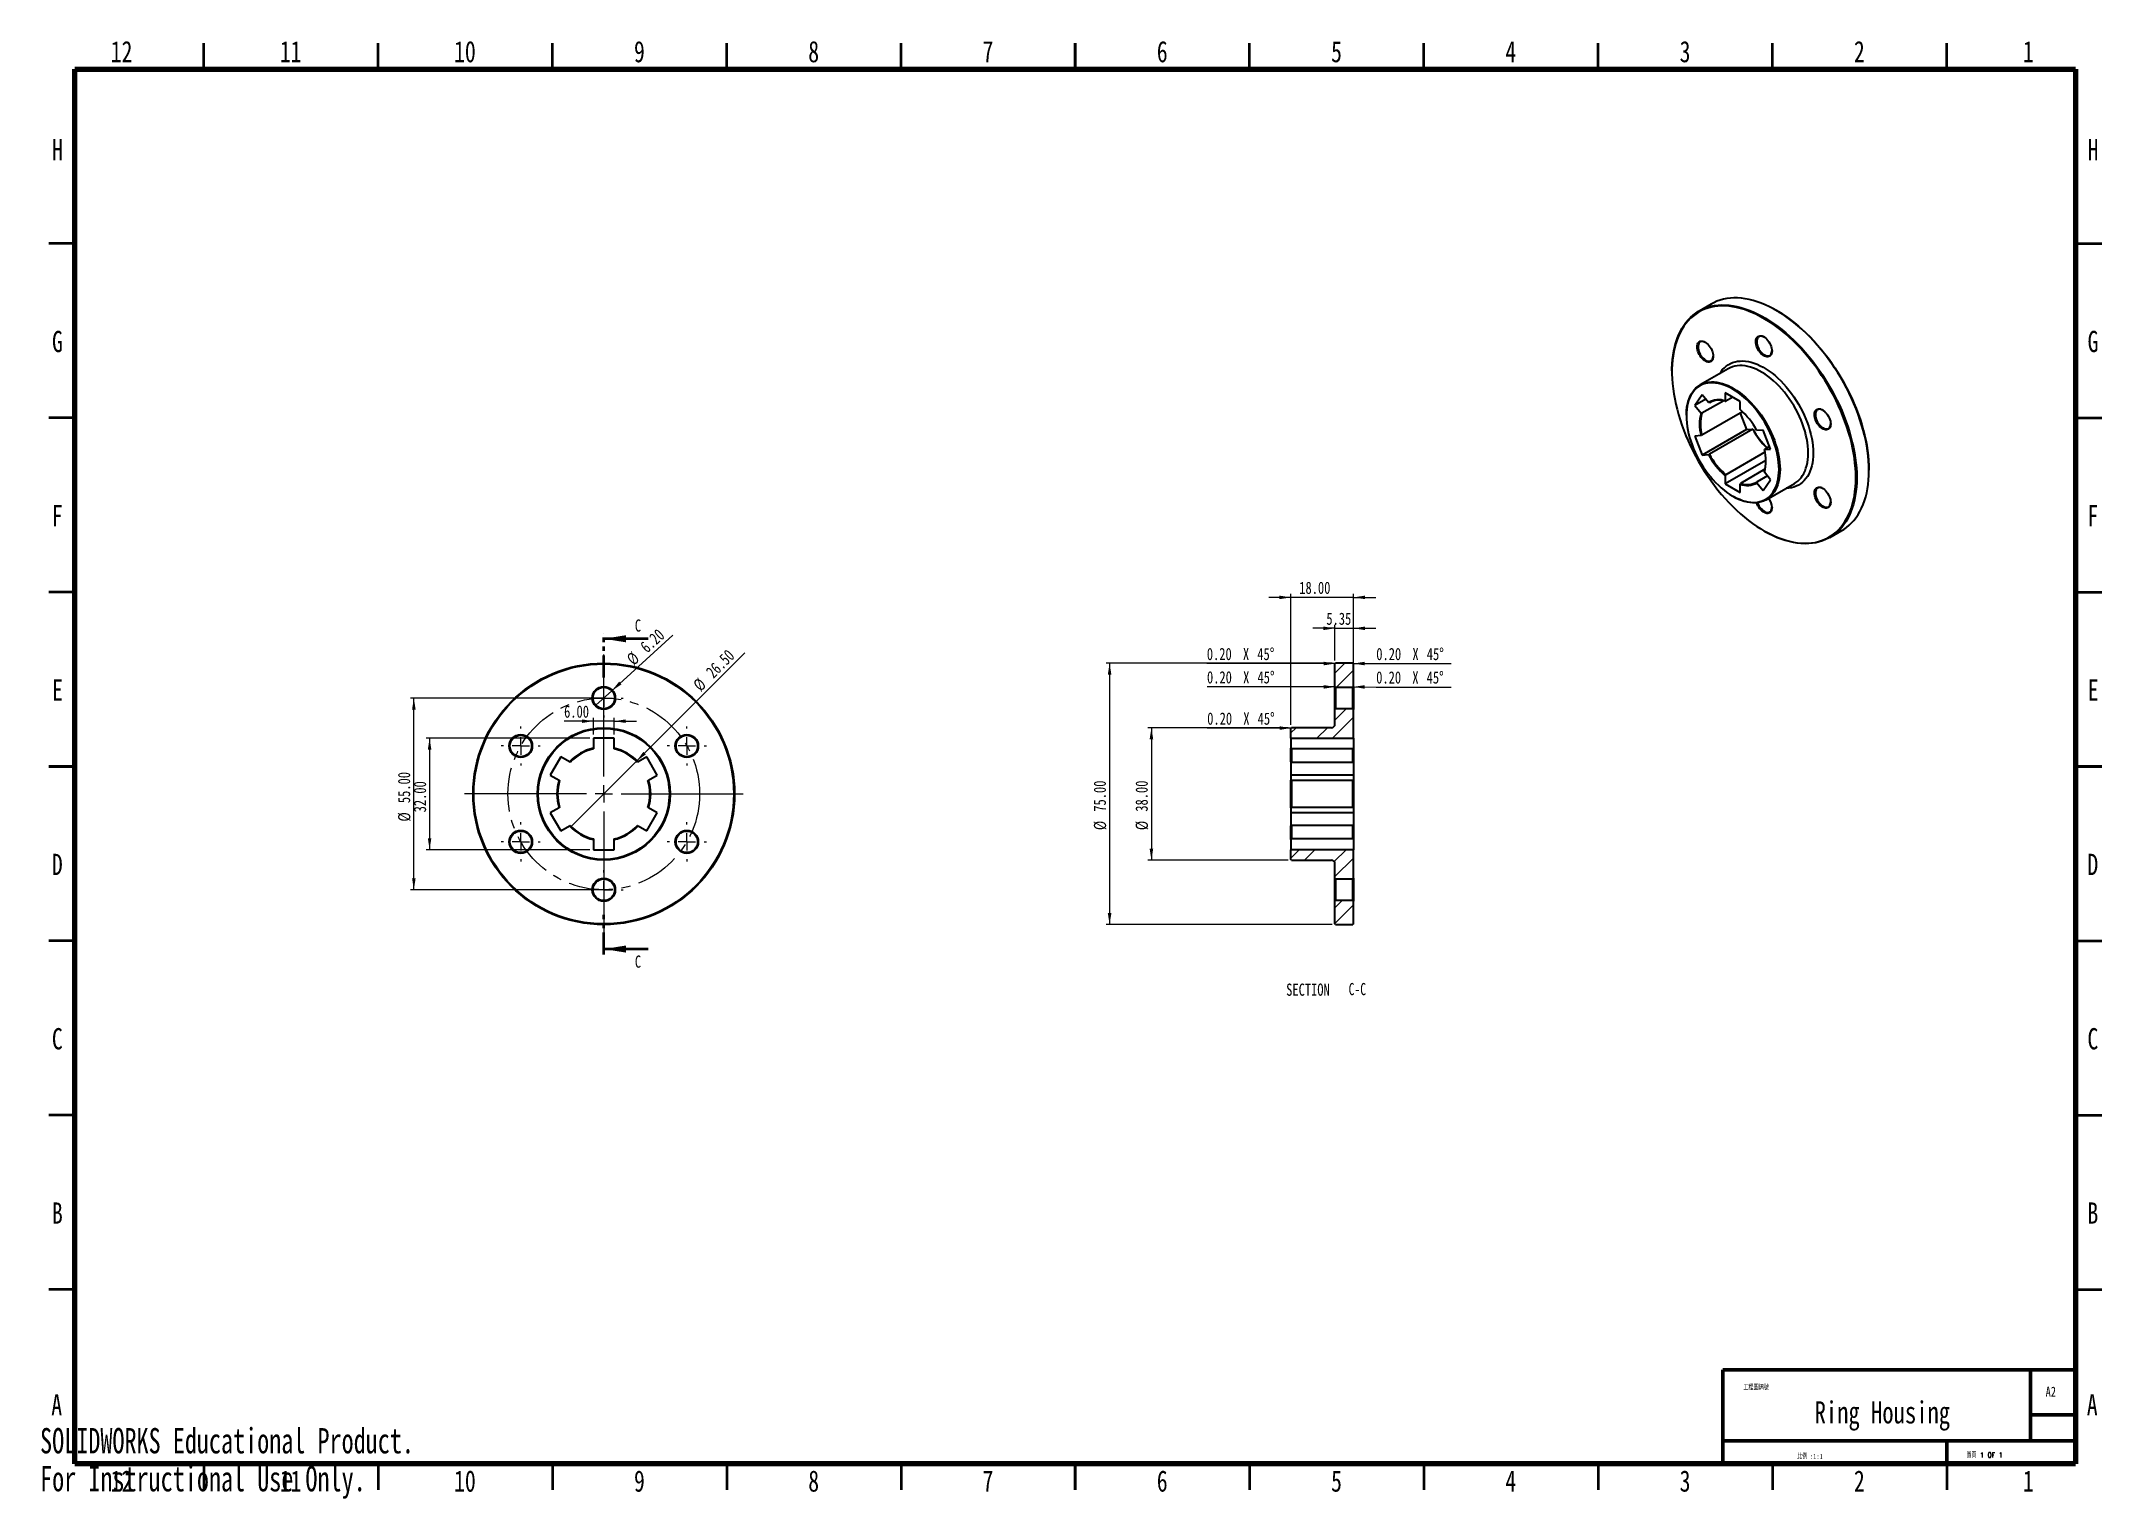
# Model space of a CAD drawing. Header units: millimetres. Extents: x 0 to 591, y 0 to 418.
import ezdxf

# ---------------------------------------------------------------- set-up
doc = ezdxf.new("R2010")
doc.units = ezdxf.units.MM
doc.linetypes.add('CENTERX2', pattern=[20.32, 12.7, -2.54, 2.54, -2.54])
doc.linetypes.add('PHANTOM', pattern=[12.7, 6.35, -1.27, 1.27, -1.27, 1.27, -1.27])
doc.styles.add('SLDTEXTSTYLE0', font='TXT', dxfattribs={"width": 0.75})
doc.styles.add('SLDTEXTSTYLE1', font='TXT', dxfattribs={"width": 0.7, "bigfont": 'bigfont'})
doc.styles.add('SLDTEXTSTYLE2', font='TXT', dxfattribs={"width": 0.666667, "bigfont": 'bigfont'})
doc.styles.add('SLDTEXTSTYLE3', font='TXT', dxfattribs={"width": 0.7})
doc.dimstyles.new('SLDDIMSTYLE0', dxfattribs={"dimtxt": 3.5, "dimasz": 3.302, "dimexe": 0, "dimexo": 0.0625, "dimgap": 0.875, "dimtad": 1, "dimrnd": 1e-09, "dimzin": 4, "dimdsep": 46, "dimtxsty": 'SLDTEXTSTYLE0', "dimsah": 1, "dimcen": 0.09, "dimadec": 0, "dimazin": 1, "dimtfac": 1, "dimtofl": 0, "dimtmove": 0, "dimatfit": 3, "dimfxl": 1, "dimfrac": 2, "dimtolj": 1, "dimtzin": 12, "dimarcsym": 0})
doc.dimstyles.new('SLDDIMSTYLE1', dxfattribs={"dimtxt": 3.5, "dimasz": 3.302, "dimexe": 0, "dimexo": 0.0625, "dimgap": 0.875, "dimtad": 1, "dimrnd": 1e-09, "dimzin": 4, "dimdsep": 46, "dimtxsty": 'SLDTEXTSTYLE0', "dimsah": 1, "dimcen": 0.09, "dimadec": 0, "dimazin": 1, "dimtfac": 1, "dimtmove": 0, "dimatfit": 0, "dimfxl": 1, "dimfrac": 2, "dimtolj": 1, "dimtzin": 12, "dimarcsym": 0})
doc.dimstyles.new('SLDDIMSTYLE2', dxfattribs={"dimtxt": 3.5, "dimasz": 3.302, "dimexe": 0, "dimexo": 0.0625, "dimgap": 0.875, "dimtad": 1, "dimrnd": 1e-09, "dimzin": 4, "dimdsep": 46, "dimtxsty": 'SLDTEXTSTYLE0', "dimblk1": 'NONE', "dimsah": 1, "dimcen": 0, "dimadec": 0, "dimazin": 1, "dimtfac": 1, "dimtmove": 0, "dimatfit": 3, "dimldrblk": 'NONE', "dimfxl": 1, "dimfrac": 2, "dimtolj": 1, "dimtzin": 12, "dimarcsym": 0})
doc.dimstyles.new('SLDDIMSTYLE3', dxfattribs={"dimtxt": 3.5, "dimasz": 3.302, "dimexe": 0, "dimexo": 0.0625, "dimgap": 0.875, "dimtad": 1, "dimrnd": 1e-09, "dimzin": 12, "dimdsep": 46, "dimtxsty": 'SLDTEXTSTYLE0', "dimsah": 1, "dimcen": 0.09, "dimadec": 0, "dimazin": 3, "dimtfac": 1, "dimtmove": 0, "dimatfit": 0, "dimfxl": 1, "dimfrac": 2, "dimtolj": 1, "dimtzin": 12, "dimarcsym": 0})

msp = doc.modelspace()

# ---------------------------------------------------------------- texts
at = {"color": 7, "linetype": 'Continuous', "lineweight": 0}
for s, insert, char_height, attachment_point, style in [('12', (23.377, 418.114), 6.096, 2, 'SLDTEXTSTYLE0'), ('11', (71.877, 418.114), 6.096, 2, 'SLDTEXTSTYLE0'), ('10', (121.877, 418.114), 6.096, 2, 'SLDTEXTSTYLE0'), ('9', (171.939, 418.114), 6.096, 2, 'SLDTEXTSTYLE0'), ('8', (221.939, 418.114), 6.096, 2, 'SLDTEXTSTYLE0'), ('7', (271.939, 418.114), 6.096, 2, 'SLDTEXTSTYLE0'), ('6', (321.939, 418.114), 6.096, 2, 'SLDTEXTSTYLE0'), ('5', (371.939, 418.114), 6.096, 2, 'SLDTEXTSTYLE0'), ('4', (421.939, 418.114), 6.096, 2, 'SLDTEXTSTYLE0'), ('3', (471.939, 418.114), 6.096, 2, 'SLDTEXTSTYLE0'), ('2', (521.939, 418.114), 6.096, 2, 'SLDTEXTSTYLE0'), ('1', (570.439, 418.114), 6.096, 2, 'SLDTEXTSTYLE0'), ('H', (4.985, 389.976), 6.096, 2, 'SLDTEXTSTYLE0'), ('H', (588.985, 389.976), 6.096, 2, 'SLDTEXTSTYLE0'), ('G', (4.981, 334.976), 6.096, 2, 'SLDTEXTSTYLE0'), ('G', (588.981, 334.976), 6.096, 2, 'SLDTEXTSTYLE0'), ('F', (4.937, 284.976), 6.096, 2, 'SLDTEXTSTYLE0'), ('F', (588.937, 284.976), 6.096, 2, 'SLDTEXTSTYLE0'), ('E', (5.011, 234.976), 6.096, 2, 'SLDTEXTSTYLE0'), ('E', (589.011, 234.976), 6.096, 2, 'SLDTEXTSTYLE0'), ('D', (4.93, 184.976), 6.096, 2, 'SLDTEXTSTYLE0'), ('D', (588.93, 184.976), 6.096, 2, 'SLDTEXTSTYLE0'), ('C', (4.937, 134.976), 6.096, 2, 'SLDTEXTSTYLE0'), ('C', (588.937, 134.976), 6.096, 2, 'SLDTEXTSTYLE0'), ('B', (4.953, 84.976), 6.096, 2, 'SLDTEXTSTYLE0'), ('B', (588.953, 84.976), 6.096, 2, 'SLDTEXTSTYLE0'), ('A', (4.757, 29.976), 6.096, 2, 'SLDTEXTSTYLE0'), ('工程圖編號', (488.656, 32.658), 1.5, 1, 'SLDTEXTSTYLE1'), ('A2', (575.387, 32.151), 2.9104, 1, 'SLDTEXTSTYLE0'), ('A', (588.757, 29.976), 6.096, 2, 'SLDTEXTSTYLE0'), ('Ring Housing', (528.544, 27.933), 6.35, 2, 'SLDTEXTSTYLE0'), ('圖頁 1 OF 1', (552.733, 13.282), 1.5, 1, 'SLDTEXTSTYLE2'), ('12', (23.377, 8.114), 6.096, 2, 'SLDTEXTSTYLE0'), ('11', (71.877, 8.114), 6.096, 2, 'SLDTEXTSTYLE0'), ('10', (121.877, 8.114), 6.096, 2, 'SLDTEXTSTYLE0'), ('9', (171.939, 8.114), 6.096, 2, 'SLDTEXTSTYLE0'), ('8', (221.939, 8.114), 6.096, 2, 'SLDTEXTSTYLE0'), ('7', (271.939, 8.114), 6.096, 2, 'SLDTEXTSTYLE0'), ('6', (321.939, 8.114), 6.096, 2, 'SLDTEXTSTYLE0'), ('5', (371.939, 8.114), 6.096, 2, 'SLDTEXTSTYLE0'), ('4', (421.939, 8.114), 6.096, 2, 'SLDTEXTSTYLE0'), ('3', (471.939, 8.114), 6.096, 2, 'SLDTEXTSTYLE0'), ('2', (521.939, 8.114), 6.096, 2, 'SLDTEXTSTYLE0'), ('1', (570.439, 8.114), 6.096, 2, 'SLDTEXTSTYLE0')]:
    msp.add_mtext(s, dxfattribs=dict(at, insert=insert, char_height=char_height, attachment_point=attachment_point, style=style))
at = {"color": 7, "linetype": 'Continuous', "attachment_point": 1}
for s, insert, char_height, style in [('C', (170.637, 252.209), 3.5, 'SLDTEXTSTYLE0'), ('C', (170.637, 155.803), 3.5, 'SLDTEXTSTYLE0'), ('SOLIDWORKS Educational Product.', (0, 20.265), 7.266, 'SLDTEXTSTYLE3'), ('For Instructional Use Only.', (0, 9.366), 7.266, 'SLDTEXTSTYLE3')]:
    msp.add_mtext(s, dxfattribs=dict(at, insert=insert, char_height=char_height, style=style))

# ---------------------------------------------------------------- blocks, each defined once
blk = doc.blocks.new('SW_NOTE_0')
at = {"color": 0, "linetype": 'Continuous', "lineweight": 0, "char_height": 1.5, "attachment_point": 1}
for s, insert, style in [('比例', (0, 1.93), 'SLDTEXTSTYLE1'), (':1:1', (3.7, 1.89), 'SLDTEXTSTYLE0')]:
    blk.add_mtext(s, dxfattribs=dict(at, insert=insert, style=style))
blk = doc.blocks.new('_D')
at = {"color": 7, "linetype": 'Continuous', "lineweight": 0, "transparency": 16777216}
for p, q in [((160.73, 229.65), (106.23, 229.65)), ((107.23, 174.65), (107.23, 229.65)), ((160.73, 174.65), (106.23, 174.65))]:
    blk.add_line(p, q, dxfattribs=at)
at = {"color": 7, "linetype": 'Continuous', "lineweight": 18, "transparency": 16777216}
for points in [[(107.23, 229.65), (106.72, 226.35), (107.74, 226.35)], [(107.23, 174.65), (107.74, 177.95), (106.72, 177.95)]]:
    blk.add_solid(points, dxfattribs=at)
at = {"color": 7, "linetype": 'Continuous', "lineweight": 18, "transparency": 16777216, "char_height": 3.5, "attachment_point": 1, "rotation": 90, "style": 'SLDTEXTSTYLE0'}
for s, insert in [('55.00', (102.66, 199.51)), ('%%c', (102.72, 194.23))]:
    blk.add_mtext(s, dxfattribs=dict(at, insert=insert))
blk = doc.blocks.new('_D_1')
at = {"color": 7, "linetype": 'Continuous', "lineweight": 0, "transparency": 16777216}
for p, q in [((157.73, 218.15), (110.75, 218.15)), ((111.75, 218.15), (111.75, 186.15)), ((157.73, 186.15), (110.75, 186.15))]:
    blk.add_line(p, q, dxfattribs=at)
at = {"color": 7, "linetype": 'Continuous', "lineweight": 18, "transparency": 16777216}
for points in [[(111.75, 218.15), (111.24, 214.85), (112.25, 214.85)], [(111.75, 186.15), (112.25, 189.45), (111.24, 189.45)]]:
    blk.add_solid(points, dxfattribs=at)
at = {"color": 7, "linetype": 'Continuous', "lineweight": 18, "transparency": 16777216, "insert": (107.23, 196.87), "char_height": 3.5, "attachment_point": 1, "rotation": 90, "style": 'SLDTEXTSTYLE0'}
blk.add_mtext('32.00', dxfattribs=at)
blk = doc.blocks.new('_D_2')
at = {"color": 7, "linetype": 'Continuous', "lineweight": 0, "transparency": 16777216}
for p, q in [((158.73, 223.01), (150.33, 223.01)), ((158.73, 219.15), (158.73, 224.01)), ((164.73, 223.01), (158.73, 223.01)), ((164.73, 219.15), (164.73, 224.01)), ((164.73, 223.01), (171.08, 223.01))]:
    blk.add_line(p, q, dxfattribs=at)
at = {"color": 7, "linetype": 'Continuous', "lineweight": 18, "transparency": 16777216}
for points in [[(158.73, 223.01), (155.43, 223.52), (155.43, 222.5)], [(164.73, 223.01), (168.03, 222.5), (168.03, 223.52)]]:
    blk.add_solid(points, dxfattribs=at)
at = {"color": 7, "linetype": 'Continuous', "lineweight": 18, "transparency": 16777216, "insert": (150.33, 227.52), "char_height": 3.5, "attachment_point": 1, "style": 'SLDTEXTSTYLE0'}
blk.add_mtext('6.00', dxfattribs=at)
blk = doc.blocks.new('_D_3')
at = {"color": 7, "linetype": 'Continuous', "lineweight": 0, "transparency": 16777216}
for q in [(202.17, 242.6), (152.36, 192.78)]:
    blk.add_line((171.1, 211.52), q, dxfattribs=at)
at = {"color": 7, "linetype": 'Continuous', "lineweight": 18, "transparency": 16777216}
blk.add_solid([(171.1, 211.52), (173.79, 213.5), (173.07, 214.22)], dxfattribs=at)
at = {"color": 7, "linetype": 'Continuous', "lineweight": 18, "transparency": 16777216, "char_height": 3.5, "attachment_point": 1, "rotation": 45, "style": 'SLDTEXTSTYLE0'}
for s, insert in [('26.50', (190.72, 237.59)), ('%%c', (187.03, 233.82))]:
    blk.add_mtext(s, dxfattribs=dict(at, insert=insert))
blk = doc.blocks.new('_None')
blk = doc.blocks.new('_D_4')
at = {"color": 7, "linetype": 'Continuous', "lineweight": 0, "transparency": 16777216}
for q in [(181.55, 247.73), (159.44, 227.56)]:
    blk.add_line((164.02, 231.74), q, dxfattribs=at)
at = {"color": 7, "linetype": 'Continuous', "lineweight": 18, "transparency": 16777216}
blk.add_solid([(164.02, 231.74), (166.8, 233.59), (166.12, 234.34)], dxfattribs=at)
at = {"color": 7, "linetype": 'Continuous', "lineweight": 18, "transparency": 16777216, "char_height": 3.5, "attachment_point": 1, "rotation": 42.35658, "style": 'SLDTEXTSTYLE0'}
for s, insert in [('6.20', (171.81, 244.98)), ('%%c', (167.94, 241.39))]:
    blk.add_mtext(s, dxfattribs=dict(at, insert=insert))
blk = doc.blocks.new('SW_CENTERMARKSYMBOL_0')
at = {"color": 0, "linetype": 'Continuous', "lineweight": 18}
for p, q in [((0, 5), (0, 40)), ((-5, 0), (-40, 0)), ((0, 0), (-2.5, 0)), ((0, 0), (0, 2.5)), ((0, 0), (0, -2.5)), ((0, 0), (2.5, 0)), ((5, 0), (40, 0)), ((0, -5), (0, -40))]:
    blk.add_line(p, q, dxfattribs=at)
blk = doc.blocks.new('SW_CENTERMARKSYMBOL_1')
at = {"color": 0, "linetype": 'Continuous', "lineweight": 18}
for p, q in [((-5, 0), (-5.6, 0)), ((0, 0), (-2.5, 0)), ((0, 5), (0, 5.6)), ((0, 0), (0, 2.5)), ((0, 0), (0, -2.5)), ((0, 0), (2.5, 0)), ((5, 0), (5.6, 0)), ((0, -5), (0, -5.6))]:
    blk.add_line(p, q, dxfattribs=at)
blk = doc.blocks.new('SW_CENTERMARKSYMBOL_2')
at = {"color": 0, "linetype": 'Continuous', "lineweight": 18}
for p, q in [((-5, 0), (-5.6, 0)), ((0, 0), (-2.5, 0)), ((0, 5), (0, 5.6)), ((0, 0), (0, 2.5)), ((0, 0), (0, -2.5)), ((0, 0), (2.5, 0)), ((5, 0), (5.6, 0)), ((0, -5), (0, -5.6))]:
    blk.add_line(p, q, dxfattribs=at)
blk = doc.blocks.new('SW_CENTERMARKSYMBOL_3')
at = {"color": 0, "linetype": 'Continuous', "lineweight": 18}
for p, q in [((-5, 0), (-5.6, 0)), ((0, 0), (-2.5, 0)), ((0, 5), (0, 5.6)), ((0, 0), (0, 2.5)), ((0, 0), (0, -2.5)), ((0, 0), (2.5, 0)), ((5, 0), (5.6, 0)), ((0, -5), (0, -5.6))]:
    blk.add_line(p, q, dxfattribs=at)
blk = doc.blocks.new('SW_CENTERMARKSYMBOL_4')
at = {"color": 0, "linetype": 'Continuous', "lineweight": 18}
for p, q in [((-5, 0), (-5.6, 0)), ((0, 0), (-2.5, 0)), ((0, 5), (0, 5.6)), ((0, 0), (0, 2.5)), ((0, 0), (0, -2.5)), ((0, 0), (2.5, 0)), ((5, 0), (5.6, 0)), ((0, -5), (0, -5.6))]:
    blk.add_line(p, q, dxfattribs=at)
blk = doc.blocks.new('SW_CENTERMARKSYMBOL_5')
at = {"color": 0, "linetype": 'Continuous', "lineweight": 18}
for p, q in [((-5, 0), (-5.6, 0)), ((0, 0), (-2.5, 0)), ((0, 5), (0, 5.6)), ((0, 0), (0, 2.5)), ((0, 0), (0, -2.5)), ((0, 0), (2.5, 0)), ((5, 0), (5.6, 0)), ((0, -5), (0, -5.6))]:
    blk.add_line(p, q, dxfattribs=at)
blk = doc.blocks.new('SW_CENTERMARKSYMBOL_6')
at = {"color": 0, "linetype": 'Continuous', "lineweight": 18}
for p, q in [((-5, 0), (-5.6, 0)), ((0, 0), (-2.5, 0)), ((0, 5), (0, 5.6)), ((0, 0), (0, 2.5)), ((0, 0), (0, -2.5)), ((0, 0), (2.5, 0)), ((5, 0), (5.6, 0)), ((0, -5), (0, -5.6))]:
    blk.add_line(p, q, dxfattribs=at)
blk = doc.blocks.new('_D_5')
at = {"color": 7, "linetype": 'Continuous', "lineweight": 0, "transparency": 16777216}
for p, q in [((358.84, 258.52), (352.49, 258.52)), ((358.84, 221.95), (358.84, 259.52)), ((376.84, 258.52), (358.84, 258.52)), ((376.84, 227.35), (376.84, 259.52)), ((376.84, 258.52), (383.19, 258.52))]:
    blk.add_line(p, q, dxfattribs=at)
at = {"color": 7, "linetype": 'Continuous', "lineweight": 18, "transparency": 16777216}
for points in [[(358.84, 258.52), (355.54, 259.03), (355.54, 258.01)], [(376.84, 258.52), (380.14, 258.01), (380.14, 259.03)]]:
    blk.add_solid(points, dxfattribs=at)
at = {"color": 7, "linetype": 'Continuous', "lineweight": 18, "transparency": 16777216, "insert": (361.26, 263.03), "char_height": 3.5, "attachment_point": 1, "style": 'SLDTEXTSTYLE0'}
blk.add_mtext('18.00', dxfattribs=at)
blk = doc.blocks.new('_D_6')
at = {"color": 7, "linetype": 'Continuous', "lineweight": 0, "transparency": 16777216}
for p, q in [((371.49, 249.65), (365.14, 249.65)), ((371.49, 240.45), (371.49, 250.65)), ((371.49, 249.65), (376.84, 249.65)), ((376.84, 227.35), (376.84, 250.65)), ((376.84, 249.65), (383.19, 249.65))]:
    blk.add_line(p, q, dxfattribs=at)
at = {"color": 7, "linetype": 'Continuous', "lineweight": 18, "transparency": 16777216}
for points in [[(371.49, 249.65), (368.19, 250.16), (368.19, 249.14)], [(376.84, 249.65), (380.14, 249.14), (380.14, 250.16)]]:
    blk.add_solid(points, dxfattribs=at)
at = {"color": 7, "linetype": 'Continuous', "lineweight": 18, "transparency": 16777216, "insert": (369.03, 254.16), "char_height": 3.5, "attachment_point": 1, "style": 'SLDTEXTSTYLE0'}
blk.add_mtext('5.35', dxfattribs=at)
blk = doc.blocks.new('SW_CHAMFER_DIMENSION_0')
at = {"color": 0, "linetype": 'Continuous', "lineweight": 0}
for p, q in [((-6.62, 0.03), (0, 0)), ((0, 0), (21.52, 0))]:
    blk.add_line(p, q, dxfattribs=at)
at = {"color": 0, "linetype": 'Continuous', "lineweight": 18}
blk.add_solid([(-6.62, 0.03), (-3.32, -0.49), (-3.31, 0.53)], dxfattribs=at)
at = {"color": 0, "linetype": 'Continuous', "lineweight": 18, "char_height": 3.5, "attachment_point": 1, "style": 'SLDTEXTSTYLE0'}
for s, insert in [('0.20', (0, 4.51)), ('X', (10.36, 4.51)), ('45°', (14.48, 4.51))]:
    blk.add_mtext(s, dxfattribs=dict(at, insert=insert))
blk = doc.blocks.new('SW_CHAMFER_DIMENSION_1')
at = {"color": 0, "linetype": 'Continuous', "lineweight": 0}
for p, q in [((15.17, 0), (0, 0)), ((36.86, 0.02), (15.17, 0))]:
    blk.add_line(p, q, dxfattribs=at)
at = {"color": 0, "linetype": 'Continuous', "lineweight": 18}
blk.add_solid([(36.86, 0.02), (33.56, 0.53), (33.56, -0.49)], dxfattribs=at)
at = {"color": 0, "linetype": 'Continuous', "lineweight": 18, "char_height": 3.5, "attachment_point": 1, "rotation": 0.01097, "style": 'SLDTEXTSTYLE0'}
for s, insert in [('0.20', (0, 4.51)), ('X', (10.36, 4.51)), ('45°', (14.48, 4.51))]:
    blk.add_mtext(s, dxfattribs=dict(at, insert=insert))
blk = doc.blocks.new('SW_CHAMFER_DIMENSION_2')
at = {"color": 0, "linetype": 'Continuous', "lineweight": 0}
for p, q in [((15.17, 0), (0, 0)), ((36.81, 0.02), (15.17, 0))]:
    blk.add_line(p, q, dxfattribs=at)
at = {"color": 0, "linetype": 'Continuous', "lineweight": 18}
blk.add_solid([(36.81, 0.02), (33.5, 0.52), (33.5, -0.49)], dxfattribs=at)
at = {"color": 0, "linetype": 'Continuous', "lineweight": 18, "char_height": 3.5, "attachment_point": 1, "style": 'SLDTEXTSTYLE0'}
for s, insert in [('0.20', (0, 4.51)), ('X', (10.36, 4.51)), ('45°', (14.48, 4.51))]:
    blk.add_mtext(s, dxfattribs=dict(at, insert=insert))
blk = doc.blocks.new('SW_CHAMFER_DIMENSION_3')
at = {"color": 0, "linetype": 'Continuous', "lineweight": 0}
for p, q in [((-6.58, 0.05), (0, 0)), ((0, 0), (21.52, -0.04))]:
    blk.add_line(p, q, dxfattribs=at)
at = {"color": 0, "linetype": 'Continuous', "lineweight": 18}
blk.add_solid([(-6.58, 0.05), (-3.28, -0.49), (-3.27, 0.53)], dxfattribs=at)
at = {"color": 0, "linetype": 'Continuous', "lineweight": 18, "char_height": 3.5, "attachment_point": 1, "rotation": 359.90343, "style": 'SLDTEXTSTYLE0'}
for s, insert in [('0.20', (0.01, 4.51)), ('X', (10.37, 4.49)), ('45°', (14.49, 4.49))]:
    blk.add_mtext(s, dxfattribs=dict(at, insert=insert))
blk = doc.blocks.new('SW_CHAMFER_DIMENSION_4')
at = {"color": 0, "linetype": 'Continuous', "lineweight": 0}
for p, q in [((15.17, 0), (0, 0)), ((24.1, 0.06), (15.17, 0))]:
    blk.add_line(p, q, dxfattribs=at)
at = {"color": 0, "linetype": 'Continuous', "lineweight": 18}
blk.add_solid([(24.1, 0.06), (20.8, 0.54), (20.8, -0.47)], dxfattribs=at)
at = {"color": 0, "linetype": 'Continuous', "lineweight": 18, "char_height": 3.5, "attachment_point": 1, "style": 'SLDTEXTSTYLE0'}
for s, insert in [('0.20', (0, 4.51)), ('X', (10.36, 4.51)), ('45°', (14.48, 4.51))]:
    blk.add_mtext(s, dxfattribs=dict(at, insert=insert))
blk = doc.blocks.new('_D_7')
at = {"color": 7, "linetype": 'Continuous', "lineweight": 0, "transparency": 16777216}
for p, q in [((358.04, 221.15), (317.84, 221.15)), ((318.84, 221.15), (318.84, 183.15)), ((358.04, 183.15), (317.84, 183.15))]:
    blk.add_line(p, q, dxfattribs=at)
at = {"color": 7, "linetype": 'Continuous', "lineweight": 18, "transparency": 16777216}
for points in [[(318.84, 221.15), (318.33, 217.85), (319.35, 217.85)], [(318.84, 183.15), (319.35, 186.45), (318.33, 186.45)]]:
    blk.add_solid(points, dxfattribs=at)
at = {"color": 7, "linetype": 'Continuous', "lineweight": 18, "transparency": 16777216, "char_height": 3.5, "attachment_point": 1, "rotation": 90, "style": 'SLDTEXTSTYLE0'}
for s, insert in [('38.00', (314.28, 197.05)), ('%%c', (314.33, 191.77))]:
    blk.add_mtext(s, dxfattribs=dict(at, insert=insert))
blk = doc.blocks.new('_D_8')
at = {"color": 7, "linetype": 'Continuous', "lineweight": 0, "transparency": 16777216}
for p, q in [((370.69, 239.65), (305.84, 239.65)), ((306.84, 239.65), (306.84, 164.65)), ((370.69, 164.65), (305.84, 164.65))]:
    blk.add_line(p, q, dxfattribs=at)
at = {"color": 7, "linetype": 'Continuous', "lineweight": 18, "transparency": 16777216}
for points in [[(306.84, 239.65), (306.33, 236.35), (307.35, 236.35)], [(306.84, 164.65), (307.35, 167.95), (306.33, 167.95)]]:
    blk.add_solid(points, dxfattribs=at)
at = {"color": 7, "linetype": 'Continuous', "lineweight": 18, "transparency": 16777216, "char_height": 3.5, "attachment_point": 1, "rotation": 90, "style": 'SLDTEXTSTYLE0'}
for s, insert in [('75.00', (302.28, 197.05)), ('%%c', (302.33, 191.77))]:
    blk.add_mtext(s, dxfattribs=dict(at, insert=insert))
blk = doc.blocks.new('SW_NOTE_0_1')
at = {"color": 0, "linetype": 'Continuous', "lineweight": 0, "char_height": 3.5, "attachment_point": 2}
for s, insert, style in [('SECTION', (9.57, 4.51), 'SLDTEXTSTYLE0'), ('C-C', (23.74, 4.67), 'SLDTEXTSTYLE3')]:
    blk.add_mtext(s, dxfattribs=dict(at, insert=insert, style=style))

# ---------------------------------------------------------------- dimensions: what is measured, and where the dimension line sits
at = {"color": 7, "linetype": 'Continuous', "lineweight": 18}
for base, p1, p2, dimstyle, picture, middle in [((358.843, 258.518), (376.843, 226.353), (358.843, 220.953), 'SLDDIMSTYLE1', '_D_5', (367.075, 258.518)), ((376.843, 249.653), (371.493, 239.453), (376.843, 226.353), 'SLDDIMSTYLE3', '_D_6', (373.557, 249.653)), ((158.728, 223.013), (164.728, 218.153), (158.728, 218.153), 'SLDDIMSTYLE1', '_D_2', (154.859, 223.013))]:
    dim = msp.add_linear_dim(base=base, p1=p1, p2=p2, dimstyle=dimstyle, dxfattribs=at)
    dim.commit()
    dim.dimension.update_dxf_attribs({"geometry": picture, "text_midpoint": middle, "dimtype": 160})
for p1, p2, picture, middle in [((159.437, 227.564), (164.019, 231.741), '_D_4', (176.401, 243.031)), ((152.359, 192.784), (171.097, 211.522), '_D_3', (196.25, 236.675))]:
    dim = msp.add_diameter_dim_2p(p1=p1, p2=p2, dimstyle='SLDDIMSTYLE2', dxfattribs=at)
    dim.commit()
    dim.dimension.update_dxf_attribs({"geometry": picture, "text_midpoint": middle, "dimtype": 163})
for base, p1, p2, picture, middle in [((306.843, 164.653), (371.693, 239.653), (371.693, 164.653), '_D_8', (306.843, 200.231)), ((107.228, 229.653), (161.728, 174.653), (161.728, 229.653), '_D', (107.228, 202.688)), ((318.843, 183.153), (359.043, 221.153), (359.043, 183.153), '_D_7', (318.843, 200.231))]:
    dim = msp.add_linear_dim(base=base, p1=p1, p2=p2, angle=90, text='%%c<>', dimstyle='SLDDIMSTYLE0', dxfattribs=at)
    dim.commit()
    dim.dimension.update_dxf_attribs({"geometry": picture, "text_midpoint": middle, "dimtype": 160})
dim = msp.add_linear_dim(base=(111.746, 186.153), p1=(158.728, 218.153), p2=(158.728, 186.153), angle=90, dimstyle='SLDDIMSTYLE0', dxfattribs=at)
dim.commit()
dim.dimension.update_dxf_attribs({"geometry": '_D_1', "text_midpoint": (111.746, 202.688), "dimtype": 160})

# ---------------------------------------------------------------- hatches: boundary and pattern name
at = {"linetype": 'Continuous', "lineweight": 18}
h = msp.add_hatch(dxfattribs=at)
h.set_pattern_fill('ANSI32', angle=3e-322, style=0)
h.paths.add_polyline_path([(376.643, 232.753), (376.843, 232.953), (376.843, 239.453), (376.643, 239.653), (371.693, 239.653), (371.493, 239.453), (371.493, 232.953), (371.693, 232.753)], flags=0)
h = msp.add_hatch(dxfattribs=at)
h.set_pattern_fill('ANSI32', angle=3e-322, style=0)
edge = h.paths.add_edge_path(flags=0)
edge.add_line((376.843, 226.353), (376.643, 226.553))
edge.add_line((376.643, 226.553), (371.693, 226.553))
edge.add_line((371.693, 226.553), (371.493, 226.353))
edge.add_line((371.493, 226.353), (371.493, 222.153))
edge.add_arc((370.493, 222.153), 1, 270, 360, ccw=False)
edge.add_line((370.493, 221.153), (359.043, 221.153))
edge.add_line((359.043, 221.153), (358.843, 220.953))
edge.add_line((358.843, 220.953), (358.843, 218.153))
edge.add_line((358.843, 218.153), (376.843, 218.153))
edge.add_line((376.843, 218.153), (376.843, 226.353))
h = msp.add_hatch(dxfattribs=at)
h.set_pattern_fill('ANSI32', angle=3e-322, style=0)
edge = h.paths.add_edge_path(flags=0)
edge.add_line((371.493, 177.953), (371.693, 177.753))
edge.add_line((371.693, 177.753), (376.643, 177.753))
edge.add_line((376.643, 177.753), (376.843, 177.953))
edge.add_line((376.843, 177.953), (376.843, 186.153))
edge.add_line((376.843, 186.153), (358.843, 186.153))
edge.add_line((358.843, 186.153), (358.843, 183.353))
edge.add_line((358.843, 183.353), (359.043, 183.153))
edge.add_line((359.043, 183.153), (370.493, 183.153))
edge.add_arc((370.493, 182.153), 1, 0, 90, ccw=False)
edge.add_line((371.493, 182.153), (371.493, 177.953))
h = msp.add_hatch(dxfattribs=at)
h.set_pattern_fill('ANSI32', angle=3e-322, style=0)
h.paths.add_polyline_path([(376.843, 171.353), (376.643, 171.553), (371.693, 171.553), (371.493, 171.353), (371.493, 164.853), (371.693, 164.653), (376.643, 164.653), (376.843, 164.853)], flags=0)

# ---------------------------------------------------------------- linework, layer by layer
at = {"color": 7, "linetype": 'Continuous', "lineweight": 35}
for p, q in [((47, 410), (47, 417.5)), ((97, 410), (97, 417.5)), ((147, 410), (147, 417.5)), ((197, 410), (197, 417.5)), ((247, 410), (247, 417.5)), ((297, 417.5), (297, 410)), ((297, 410), (297, 417.5)), ((347, 410), (347, 417.5)), ((397, 410), (397, 417.5)), ((447, 410), (447, 417.5)), ((497, 410), (497, 417.5)), ((547, 410), (547, 417.5)), ((10, 360), (2.5, 360)), ((584, 360), (591.5, 360)), ((10, 310), (2.5, 310)), ((584, 310), (591.5, 310)), ((10, 260), (2.5, 260)), ((584, 260), (591.5, 260)), ((174.428, 246.653), (161.728, 246.653)), ((2.5, 210), (10, 210)), ((10, 210), (2.5, 210)), ((591.5, 210), (584, 210)), ((584, 210), (591.5, 210)), ((10, 160), (2.5, 160)), ((584, 160), (591.5, 160)), ((174.428, 157.653), (161.728, 157.653)), ((10, 110), (2.5, 110)), ((584, 110), (591.5, 110)), ((10, 60), (2.5, 60)), ((584, 60), (591.5, 60)), ((47, 10), (47, 2.5)), ((97, 10), (97, 2.5)), ((147, 10), (147, 2.5)), ((197, 10), (197, 2.5)), ((247, 10), (247, 2.5)), ((297, 2.5), (297, 10)), ((297, 10), (297, 2.5)), ((347, 10), (347, 2.5)), ((397, 10), (397, 2.5)), ((447, 10), (447, 2.5)), ((497, 10), (497, 2.5)), ((547, 10), (547, 2.5))]:
    msp.add_line(p, q, dxfattribs=at)
at = {"color": 7, "linetype": 'Continuous', "lineweight": 70}
for p, q in [((10, 10), (10, 410)), ((10, 410), (584, 410)), ((584, 410), (584, 10)), ((584, 10), (10, 10))]:
    msp.add_line(p, q, dxfattribs=at)
at = {"color": 7, "linetype": 'Continuous', "lineweight": 25}
for p, q in [((479.444, 342.658), (475.944, 340.637)), ((498.338, 340.717), (498.197, 340.799)), ((468.176, 323.468), (468.176, 323.305)), ((484.345, 324.125), (476.248, 319.452)), ((476.869, 316.613), (474.747, 313.594)), ((477.854, 315.388), (474.747, 313.594)), ((474.747, 313.594), (476.517, 311.394)), ((483.023, 314.921), (476.784, 311.319)), ((478.638, 314.412), (476.869, 316.613)), ((479.349, 314.593), (478.905, 314.337)), ((487.727, 314.755), (483.485, 317.204)), ((483.485, 317.204), (483.485, 314.845)), ((485.673, 315.941), (483.626, 314.759)), ((487.727, 312.396), (487.727, 314.755)), ((472.312, 310.753), (472.312, 310.589)), ((488.446, 311.757), (476.784, 305.024)), ((487.768, 311.365), (489.597, 306.653)), ((476.517, 304.931), (474.747, 304.773)), ((474.747, 304.773), (476.869, 299.305)), ((489.597, 306.653), (476.869, 299.305)), ((491.35, 306.741), (478.905, 299.556)), ((489.597, 306.653), (491.366, 306.811)), ((494.343, 306.525), (492.574, 306.367)), ((496.465, 301.057), (494.343, 306.525)), ((496.172, 301.813), (494.711, 300.97)), ((476.869, 299.305), (478.638, 299.463)), ((495.112, 297.787), (483.485, 291.075)), ((494.85, 300.162), (483.626, 293.683)), ((494.696, 300.899), (496.465, 301.057)), ((483.485, 293.434), (483.485, 291.075)), ((483.485, 291.075), (487.727, 288.626)), ((487.727, 288.626), (487.727, 290.985)), ((494.873, 295.277), (487.869, 291.234)), ((492.574, 291.418), (494.343, 289.217)), ((495.555, 293.367), (492.59, 291.656)), ((494.343, 289.217), (496.465, 292.236)), ((496.465, 292.236), (494.696, 294.436)), ((495.247, 286.542), (503.343, 291.216)), ((524.709, 294.873), (524.709, 295.037)), ((485.604, 287.565), (485.745, 287.484)), ((494.547, 277.624), (494.688, 277.543)), ((513.441, 275.684), (516.941, 277.704)), ((371.493, 239.453), (371.693, 239.653)), ((371.493, 232.953), (371.493, 239.453)), ((376.643, 239.653), (371.693, 239.653)), ((376.643, 239.653), (376.843, 239.453)), ((376.843, 232.953), (376.843, 239.453)), ((371.693, 232.753), (371.493, 232.953)), ((371.493, 226.353), (371.493, 232.953)), ((371.693, 232.753), (371.693, 226.553)), ((371.693, 232.753), (376.643, 232.753)), ((376.843, 232.953), (376.643, 232.753)), ((376.643, 226.553), (376.643, 232.753)), ((376.843, 232.953), (376.843, 226.353)), ((371.493, 226.353), (371.693, 226.553)), ((371.493, 222.153), (371.493, 226.353)), ((376.643, 226.553), (371.693, 226.553)), ((376.643, 226.553), (376.843, 226.353)), ((376.843, 218.153), (376.843, 226.353)), ((358.843, 220.953), (359.043, 221.153)), ((358.843, 218.153), (358.843, 220.953)), ((370.493, 221.153), (359.043, 221.153)), ((164.728, 218.153), (158.728, 218.153)), ((158.728, 218.153), (158.728, 215.264)), ((164.728, 215.264), (164.728, 218.153)), ((358.843, 218.153), (376.843, 218.153)), ((358.843, 218.153), (358.843, 215.264)), ((358.843, 211.306), (358.843, 215.264)), ((376.643, 215.059), (359.043, 215.059)), ((359.043, 215.059), (359.043, 211.204)), ((376.643, 211.204), (376.643, 215.059)), ((376.843, 218.153), (376.843, 215.264)), ((376.843, 215.264), (376.843, 211.306)), ((149.371, 212.751), (146.371, 207.555)), ((146.371, 207.555), (148.873, 206.11)), ((151.873, 211.306), (149.371, 212.751)), ((174.084, 212.751), (171.582, 211.306)), ((177.084, 207.555), (174.084, 212.751)), ((174.582, 206.11), (177.084, 207.555)), ((358.843, 211.306), (358.843, 207.555)), ((376.843, 207.555), (358.843, 207.555)), ((358.843, 207.555), (358.843, 206.11)), ((376.643, 211.204), (359.043, 211.204)), ((376.843, 211.306), (376.843, 207.555)), ((376.843, 207.555), (376.843, 206.11)), ((358.843, 198.195), (358.843, 206.11)), ((376.643, 206.008), (359.043, 206.008)), ((359.043, 206.008), (359.043, 198.298)), ((376.643, 198.298), (376.643, 206.008)), ((376.843, 206.11), (376.843, 198.195)), ((148.873, 198.195), (146.371, 196.751)), ((146.371, 196.751), (149.371, 191.555)), ((174.084, 191.555), (177.084, 196.751)), ((177.084, 196.751), (174.582, 198.195)), ((358.843, 198.195), (358.843, 196.751)), ((376.843, 196.751), (358.843, 196.751)), ((358.843, 196.751), (358.843, 192.999)), ((376.643, 198.298), (359.043, 198.298)), ((376.843, 198.195), (376.843, 196.751)), ((376.843, 196.751), (376.843, 192.999)), ((149.371, 191.555), (151.873, 192.999)), ((171.582, 192.999), (174.084, 191.555)), ((358.843, 189.042), (358.843, 192.999)), ((359.043, 193.102), (359.043, 189.247)), ((376.643, 193.102), (359.043, 193.102)), ((376.643, 189.247), (359.043, 189.247)), ((376.643, 189.247), (376.643, 193.102)), ((376.843, 192.999), (376.843, 189.042)), ((158.728, 189.042), (158.728, 186.153)), ((158.728, 186.153), (164.728, 186.153)), ((164.728, 186.153), (164.728, 189.042)), ((358.843, 189.042), (358.843, 186.153)), ((376.843, 186.153), (358.843, 186.153)), ((358.843, 183.353), (358.843, 186.153)), ((359.043, 183.153), (358.843, 183.353)), ((376.843, 189.042), (376.843, 186.153)), ((376.843, 177.953), (376.843, 186.153)), ((359.043, 183.153), (370.493, 183.153)), ((371.493, 177.953), (371.493, 182.153)), ((371.693, 177.753), (371.493, 177.953)), ((371.493, 171.353), (371.493, 177.953)), ((371.693, 177.753), (371.693, 171.553)), ((371.693, 177.753), (376.643, 177.753)), ((376.843, 177.953), (376.643, 177.753)), ((376.643, 171.553), (376.643, 177.753)), ((376.843, 177.953), (376.843, 171.353)), ((371.493, 171.353), (371.693, 171.553)), ((376.643, 171.553), (371.693, 171.553)), ((376.643, 171.553), (376.843, 171.353)), ((371.493, 164.853), (371.493, 171.353)), ((376.843, 164.853), (376.843, 171.353)), ((371.693, 164.653), (371.493, 164.853)), ((371.693, 164.653), (376.643, 164.653)), ((376.843, 164.853), (376.643, 164.653))]:
    msp.add_line(p, q, dxfattribs=at)
at = {"color": 7, "linetype": 'PHANTOM', "lineweight": 35}
for p, q in [((161.728, 235.54), (161.728, 248.24)), ((161.728, 156.065), (161.728, 168.772))]:
    msp.add_line(p, q, dxfattribs=at)
at = {"color": 7, "linetype": 'Continuous', "lineweight": 50}
for p, q in [((482.796, 36.949), (482.796, 9.865)), ((584, 36.949), (482.796, 36.949)), ((571, 16.576), (571, 36.949)), ((584, 24.082), (571, 24.082)), ((584, 16.576), (482.796, 16.576)), ((547, 10), (547, 16.576))]:
    msp.add_line(p, q, dxfattribs=at)
at = {"color": 7, "linetype": 'Continuous', "lineweight": 25, "flags": 128}
for points in [[(524.709, 294.873), (524.683, 296.253), (524.604, 297.659), (524.473, 299.091), (524.289, 300.545), (524.054, 302.018), (523.767, 303.507), (523.429, 305.009), (523.042, 306.522), (522.605, 308.042), (522.12, 309.566), (521.587, 311.091), (521.007, 312.615), (520.383, 314.134), (519.714, 315.644), (519.003, 317.144), (518.25, 318.631), (517.457, 320.1), (516.627, 321.55), (515.759, 322.977), (514.857, 324.379), (513.922, 325.752), (512.955, 327.095), (511.959, 328.404), (510.936, 329.677), (509.887, 330.911), (508.816, 332.104), (507.723, 333.254), (506.611, 334.357), (505.483, 335.413), (504.34, 336.419), (503.185, 337.372), (502.019, 338.272), (500.847, 339.115), (499.669, 339.902), (498.488, 340.629), (497.307, 341.296), (496.127, 341.901), (494.951, 342.443), (493.782, 342.921), (492.622, 343.334), (491.472, 343.681), (490.336, 343.962), (489.216, 344.175), (488.113, 344.322), (487.031, 344.4), (485.97, 344.41), (484.934, 344.353), (483.925, 344.227), (482.943, 344.034), (481.992, 343.774), (481.073, 343.447), (480.188, 343.054), (479.444, 342.658)], [(468.176, 323.468), (468.182, 324.146), (468.235, 325.479), (468.34, 326.777), (468.498, 328.039), (468.707, 329.26), (468.968, 330.44), (469.28, 331.576), (469.643, 332.665), (470.055, 333.706), (470.517, 334.696), (471.026, 335.633), (471.582, 336.515), (472.184, 337.342), (472.831, 338.11), (473.521, 338.819), (474.254, 339.467), (475.026, 340.053), (475.838, 340.576), (476.688, 341.034), (477.573, 341.427), (478.492, 341.754), (479.443, 342.014), (480.424, 342.207), (481.434, 342.332), (482.47, 342.39), (483.531, 342.379), (484.613, 342.301), (485.716, 342.155), (486.836, 341.941), (487.972, 341.66), (489.122, 341.313), (490.282, 340.9), (491.451, 340.422), (492.627, 339.88), (493.806, 339.275), (494.988, 338.608), (496.169, 337.881), (497.347, 337.095), (498.519, 336.251), (499.684, 335.351), (500.839, 334.398), (501.982, 333.392), (503.111, 332.337), (504.223, 331.233), (505.315, 330.083), (506.387, 328.89), (507.436, 327.656), (508.459, 326.383), (509.455, 325.074), (510.421, 323.732), (511.357, 322.358), (512.259, 320.956), (513.126, 319.529), (513.957, 318.079), (514.75, 316.61), (515.503, 315.124), (516.214, 313.624), (516.883, 312.113), (517.507, 310.594), (518.087, 309.071), (518.619, 307.545), (519.105, 306.021), (519.542, 304.501), (519.929, 302.989), (520.267, 301.486), (520.553, 299.997), (520.789, 298.524), (520.972, 297.071), (521.104, 295.639), (521.183, 294.232), (521.209, 292.853)], [(520.926, 292.853), (520.9, 294.225), (520.821, 295.624), (520.691, 297.048), (520.508, 298.494), (520.274, 299.959), (519.989, 301.44), (519.653, 302.935), (519.268, 304.439), (518.833, 305.951), (518.35, 307.467), (517.82, 308.984), (517.244, 310.5), (516.623, 312.01), (515.958, 313.513), (515.25, 315.005), (514.501, 316.483), (513.713, 317.945), (512.887, 319.387), (512.024, 320.806), (511.127, 322.201), (510.196, 323.567), (509.235, 324.902), (508.244, 326.205), (507.226, 327.471), (506.183, 328.698), (505.117, 329.885), (504.03, 331.028), (502.925, 332.126), (501.802, 333.176), (500.665, 334.176), (499.516, 335.125), (498.357, 336.019), (497.191, 336.859), (496.019, 337.641), (494.845, 338.364), (493.67, 339.028), (492.496, 339.629), (491.327, 340.169), (490.164, 340.644), (489.01, 341.055), (487.867, 341.4), (486.737, 341.679), (485.622, 341.892), (484.526, 342.037), (483.449, 342.115), (482.394, 342.126), (481.363, 342.068), (480.359, 341.944), (479.383, 341.752), (478.437, 341.493), (477.523, 341.168), (476.642, 340.777), (475.797, 340.321), (474.99, 339.801), (474.221, 339.218), (473.493, 338.574), (472.806, 337.869), (472.163, 337.104), (471.564, 336.283), (471.011, 335.405), (470.504, 334.473), (470.045, 333.488), (469.635, 332.453), (469.275, 331.37), (468.964, 330.24), (468.704, 329.066), (468.496, 327.851), (468.339, 326.596), (468.235, 325.305), (468.182, 323.98), (468.182, 322.622), (468.235, 321.236), (468.339, 319.824), (468.496, 318.389), (468.704, 316.933), (468.964, 315.46), (469.275, 313.971), (469.635, 312.472), (470.045, 310.963), (470.504, 309.449), (471.011, 307.932), (471.564, 306.415), (472.163, 304.902), (472.806, 303.395), (473.493, 301.897), (474.221, 300.411), (474.99, 298.941), (475.797, 297.489), (476.642, 296.058), (477.523, 294.651), (478.437, 293.27), (479.383, 291.919), (480.359, 290.6), (481.363, 289.315), (482.394, 288.068), (483.449, 286.861), (484.526, 285.695), (485.622, 284.575), (486.737, 283.5), (487.867, 282.475), (489.01, 281.5), (490.164, 280.579), (491.327, 279.711), (492.496, 278.901), (493.67, 278.148), (494.845, 277.454), (496.019, 276.821), (497.191, 276.251), (498.357, 275.743), (499.516, 275.3), (500.665, 274.922), (501.802, 274.609), (502.925, 274.364), (504.03, 274.185), (505.117, 274.073), (506.183, 274.029), (507.226, 274.052), (508.244, 274.143), (509.235, 274.302), (510.196, 274.527), (511.127, 274.819), (512.024, 275.177), (512.887, 275.601), (513.713, 276.088), (514.501, 276.64), (515.25, 277.254), (515.958, 277.929), (516.623, 278.664), (517.244, 279.457), (517.82, 280.307), (518.35, 281.212), (518.833, 282.171), (519.268, 283.181), (519.653, 284.24), (519.989, 285.347), (520.274, 286.499), (520.508, 287.694), (520.691, 288.929), (520.821, 290.202), (520.9, 291.511), (520.926, 292.853)], [(498.338, 340.717), (498.628, 340.548), (499.802, 339.825), (500.974, 339.043), (502.14, 338.203), (503.299, 337.309), (504.448, 336.36), (505.585, 335.36), (506.708, 334.31), (507.813, 333.212), (508.9, 332.069), (509.966, 330.882), (511.009, 329.655), (512.027, 328.388), (513.018, 327.086), (513.979, 325.751), (514.91, 324.385), (515.807, 322.99), (516.67, 321.571), (517.496, 320.129), (518.284, 318.667), (519.033, 317.189), (519.741, 315.697), (520.406, 314.194), (521.027, 312.684), (521.603, 311.168), (522.133, 309.651), (522.616, 308.135), (523.051, 306.623), (523.436, 305.119), (523.772, 303.624), (524.057, 302.143), (524.291, 300.678), (524.474, 299.232), (524.604, 297.808), (524.683, 296.409), (524.709, 295.037)], [(480.044, 327.681), (480.018, 327.294), (479.941, 326.946), (479.813, 326.645), (479.639, 326.397), (479.421, 326.208), (479.166, 326.081), (478.877, 326.021), (478.563, 326.027), (478.23, 326.101), (477.885, 326.24), (477.536, 326.441), (477.192, 326.701), (476.858, 327.012), (476.544, 327.368), (476.256, 327.761), (476, 328.183), (475.783, 328.623), (475.608, 329.072), (475.481, 329.521), (475.403, 329.958), (475.377, 330.375), (475.403, 330.762), (475.481, 331.109), (475.608, 331.411), (475.783, 331.659), (476, 331.848), (476.256, 331.974), (476.544, 332.035), (476.858, 332.028), (477.192, 331.955), (477.536, 331.816), (477.885, 331.614), (478.23, 331.355), (478.563, 331.044), (478.877, 330.688), (479.166, 330.295), (479.421, 329.873), (479.639, 329.433), (479.813, 328.983), (479.941, 328.535), (480.018, 328.097), (480.044, 327.681)], [(477.853, 331.641), (477.852, 331.641), (477.509, 331.808), (477.175, 331.908), (476.857, 331.939), (476.564, 331.901), (476.302, 331.794), (476.079, 331.621), (475.899, 331.386), (475.767, 331.095), (475.687, 330.755), (475.66, 330.375), (475.687, 329.963), (475.767, 329.531), (475.899, 329.088), (476.079, 328.645), (476.302, 328.214), (476.564, 327.805), (476.857, 327.429), (477.175, 327.093), (477.509, 326.807), (477.852, 326.578), (478.195, 326.411), (478.53, 326.311), (478.847, 326.28), (479.141, 326.318), (479.402, 326.425), (479.626, 326.598), (479.805, 326.833), (479.937, 327.124), (480.017, 327.464), (480.04, 327.695)], [(496.884, 329.187), (496.858, 328.8), (496.781, 328.452), (496.653, 328.151), (496.479, 327.903), (496.262, 327.713), (496.006, 327.587), (495.718, 327.527), (495.404, 327.533), (495.07, 327.607), (494.725, 327.746), (494.377, 327.947), (494.032, 328.206), (493.698, 328.517), (493.384, 328.874), (493.096, 329.267), (492.84, 329.688), (492.623, 330.129), (492.449, 330.578), (492.321, 331.027), (492.244, 331.464), (492.218, 331.881), (492.244, 332.267), (492.321, 332.615), (492.449, 332.916), (492.623, 333.165), (492.84, 333.354), (493.096, 333.48), (493.384, 333.541), (493.698, 333.534), (494.032, 333.46), (494.377, 333.321), (494.725, 333.12), (495.07, 332.861), (495.404, 332.55), (495.718, 332.194), (496.006, 331.8), (496.262, 331.379), (496.479, 330.939), (496.653, 330.489), (496.781, 330.041), (496.858, 329.603), (496.884, 329.187)], [(494.693, 333.146), (494.692, 333.147), (494.35, 333.313), (494.015, 333.414), (493.697, 333.445), (493.404, 333.407), (493.142, 333.3), (492.919, 333.127), (492.739, 332.892), (492.608, 332.601), (492.527, 332.261), (492.5, 331.881), (492.527, 331.469), (492.608, 331.037), (492.739, 330.594), (492.919, 330.151), (493.142, 329.72), (493.404, 329.311), (493.697, 328.934), (494.015, 328.599), (494.35, 328.313), (494.692, 328.084), (495.035, 327.917), (495.37, 327.817), (495.688, 327.785), (495.981, 327.824), (496.242, 327.931), (496.466, 328.104), (496.646, 328.339), (496.777, 328.63), (496.857, 328.969), (496.881, 329.201)], [(481.929, 322.731), (482.268, 323.263), (482.718, 323.853), (483.212, 324.384), (483.748, 324.855), (484.325, 325.263), (484.939, 325.607), (485.59, 325.886), (486.273, 326.098), (486.988, 326.244), (487.73, 326.322), (488.498, 326.332), (489.289, 326.275), (490.099, 326.149), (490.925, 325.957), (491.766, 325.698), (492.616, 325.373), (493.474, 324.984), (494.335, 324.532), (495.198, 324.019), (496.058, 323.447), (496.912, 322.817), (497.758, 322.133), (498.592, 321.396), (499.41, 320.61), (500.211, 319.777), (500.991, 318.901), (501.746, 317.984), (502.475, 317.031), (503.174, 316.044), (503.842, 315.028), (504.474, 313.985), (505.07, 312.921), (505.627, 311.839), (506.142, 310.743), (506.615, 309.637), (507.042, 308.525), (507.423, 307.411), (507.756, 306.3), (508.04, 305.196), (508.274, 304.102), (508.457, 303.023), (508.588, 301.963), (508.667, 300.925), (508.693, 299.915)], [(472.312, 310.753), (472.319, 311.231), (472.371, 312.164), (472.475, 313.062), (472.63, 313.921), (472.836, 314.737), (473.091, 315.508), (473.396, 316.231), (473.748, 316.902), (474.147, 317.52), (474.591, 318.081), (475.078, 318.584), (475.606, 319.027), (476.174, 319.408), (476.778, 319.725), (477.418, 319.978), (478.089, 320.165), (478.79, 320.285), (479.518, 320.339), (480.27, 320.325), (481.044, 320.244), (481.835, 320.097), (482.642, 319.884), (483.46, 319.605), (484.288, 319.262), (485.121, 318.856), (485.956, 318.388), (486.791, 317.862), (487.622, 317.277), (488.445, 316.637), (489.258, 315.945), (490.058, 315.203), (490.841, 314.413), (491.604, 313.579), (492.344, 312.704), (493.059, 311.792), (493.746, 310.845), (494.401, 309.868), (495.023, 308.865), (495.61, 307.839), (496.158, 306.794), (496.666, 305.735), (497.131, 304.664), (497.553, 303.588), (497.929, 302.509), (498.257, 301.432), (498.538, 300.361), (498.769, 299.3), (498.949, 298.254), (499.079, 297.226), (499.157, 296.22), (499.183, 295.241), (499.183, 295.241)], [(498.9, 295.241), (498.873, 296.22), (498.795, 297.225), (498.664, 298.253), (498.482, 299.299), (498.249, 300.36), (497.966, 301.431), (497.635, 302.507), (497.255, 303.585), (496.83, 304.661), (496.361, 305.729), (495.849, 306.787), (495.297, 307.829), (494.706, 308.852), (494.08, 309.851), (493.42, 310.823), (492.729, 311.764), (492.01, 312.67), (491.266, 313.537), (490.5, 314.363), (489.714, 315.143), (488.912, 315.875), (488.097, 316.556), (487.272, 317.183), (486.441, 317.754), (485.606, 318.266), (484.771, 318.718), (483.94, 319.107), (483.115, 319.432), (482.3, 319.692), (481.498, 319.886), (480.712, 320.013), (479.946, 320.072), (479.202, 320.064), (478.483, 319.988), (477.792, 319.845), (477.132, 319.635), (476.506, 319.359), (475.915, 319.018), (475.363, 318.613), (474.851, 318.147), (474.382, 317.62), (473.957, 317.035), (473.578, 316.395), (473.246, 315.701), (472.963, 314.957), (472.73, 314.166), (472.548, 313.33), (472.417, 312.453), (472.339, 311.538), (472.312, 310.589), (472.339, 309.61), (472.417, 308.605), (472.548, 307.577), (472.73, 306.53), (472.963, 305.47), (473.246, 304.399), (473.578, 303.323), (473.957, 302.245), (474.382, 301.169), (474.851, 300.1), (475.363, 299.043), (475.915, 298.001), (476.506, 296.978), (477.132, 295.979), (477.792, 295.007), (478.483, 294.066), (479.202, 293.16), (479.946, 292.293), (480.712, 291.467), (481.498, 290.687), (482.3, 289.955), (483.115, 289.274), (483.94, 288.647), (484.771, 288.076), (485.606, 287.564), (486.441, 287.112), (487.272, 286.723), (488.097, 286.398), (488.912, 286.138), (489.714, 285.944), (490.5, 285.817), (491.266, 285.757), (492.01, 285.766), (492.729, 285.842), (493.42, 285.985), (494.08, 286.195), (494.706, 286.471), (495.297, 286.812), (495.849, 287.217), (496.361, 287.683), (496.83, 288.21), (497.255, 288.795), (497.635, 289.435), (497.966, 290.129), (498.249, 290.873), (498.482, 291.664), (498.664, 292.5), (498.795, 293.377), (498.873, 294.292), (498.9, 295.241)], [(507.279, 299.915), (507.253, 300.894), (507.175, 301.9), (507.046, 302.928), (506.865, 303.974), (506.634, 305.035), (506.354, 306.106), (506.025, 307.183), (505.649, 308.262), (505.228, 309.338), (504.762, 310.408), (504.254, 311.468), (503.706, 312.513), (503.12, 313.539), (502.498, 314.542), (501.842, 315.519), (501.155, 316.466), (500.44, 317.378), (499.7, 318.253), (498.937, 319.087), (498.154, 319.876), (497.355, 320.619), (496.542, 321.311), (495.718, 321.951), (494.888, 322.535), (494.053, 323.062), (493.217, 323.53), (492.384, 323.936), (491.557, 324.279), (490.738, 324.558), (489.931, 324.771), (489.14, 324.918), (488.367, 324.999), (487.615, 325.013), (486.887, 324.959), (486.185, 324.839), (485.514, 324.652), (484.875, 324.399), (484.345, 324.125)], [(513.725, 308.237), (513.699, 307.851), (513.621, 307.503), (513.494, 307.202), (513.319, 306.954), (513.102, 306.764), (512.846, 306.638), (512.558, 306.577), (512.244, 306.584), (511.91, 306.658), (511.566, 306.797), (511.217, 306.998), (510.872, 307.257), (510.539, 307.568), (510.225, 307.924), (509.936, 308.318), (509.681, 308.739), (509.463, 309.18), (509.289, 309.629), (509.161, 310.078), (509.084, 310.515), (509.058, 310.932), (509.084, 311.318), (509.161, 311.666), (509.289, 311.967), (509.463, 312.215), (509.681, 312.405), (509.936, 312.531), (510.225, 312.592), (510.539, 312.585), (510.872, 312.511), (511.217, 312.372), (511.566, 312.171), (511.91, 311.912), (512.244, 311.601), (512.558, 311.245), (512.846, 310.851), (513.102, 310.43), (513.319, 309.989), (513.494, 309.54), (513.621, 309.092), (513.699, 308.654), (513.725, 308.237)], [(511.533, 312.197), (511.533, 312.197), (511.19, 312.364), (510.855, 312.465), (510.538, 312.496), (510.244, 312.458), (509.983, 312.351), (509.759, 312.178), (509.58, 311.943), (509.448, 311.652), (509.368, 311.312), (509.341, 310.932), (509.368, 310.52), (509.448, 310.087), (509.58, 309.645), (509.759, 309.202), (509.983, 308.771), (510.244, 308.362), (510.538, 307.985), (510.855, 307.65), (511.19, 307.364), (511.533, 307.135), (511.876, 306.968), (512.21, 306.868), (512.528, 306.836), (512.821, 306.875), (513.083, 306.981), (513.306, 307.155), (513.486, 307.389), (513.617, 307.68), (513.698, 308.02), (513.721, 308.252)], [(508.693, 299.915), (508.667, 298.934), (508.588, 297.988), (508.457, 297.079), (508.274, 296.211), (508.04, 295.387), (507.756, 294.611), (507.423, 293.884), (507.042, 293.211), (506.615, 292.592), (506.142, 292.032), (505.627, 291.53), (505.07, 291.091), (504.474, 290.715), (503.842, 290.403), (503.174, 290.157), (502.475, 289.978), (501.746, 289.866), (500.991, 289.822), (500.927, 289.821)], [(503.343, 291.216), (503.706, 291.442), (504.254, 291.854), (504.762, 292.327), (505.228, 292.859), (505.649, 293.449), (506.025, 294.094), (506.354, 294.791), (506.634, 295.539), (506.865, 296.333), (507.046, 297.171), (507.175, 298.049), (507.253, 298.965), (507.279, 299.915)], [(499.183, 295.241), (499.157, 294.291), (499.079, 293.375), (498.949, 292.497), (498.769, 291.659), (498.538, 290.865), (498.257, 290.117), (497.929, 289.42), (497.553, 288.775), (497.131, 288.185), (496.666, 287.653), (496.158, 287.18), (495.61, 286.768), (495.023, 286.419), (494.401, 286.134), (493.746, 285.914), (493.059, 285.76), (492.344, 285.673), (491.604, 285.653), (490.841, 285.7), (490.058, 285.814), (489.258, 285.995), (488.445, 286.241), (487.622, 286.552), (486.791, 286.927), (485.956, 287.364), (485.745, 287.484)], [(521.209, 292.853), (521.183, 291.504), (521.104, 290.188), (520.972, 288.908), (520.789, 287.666), (520.553, 286.465), (520.267, 285.307), (519.929, 284.194), (519.542, 283.129), (519.105, 282.114), (518.619, 281.15), (518.087, 280.24), (517.507, 279.385), (516.883, 278.588), (516.214, 277.849), (515.503, 277.17), (514.75, 276.553), (513.957, 275.999), (513.126, 275.508), (512.259, 275.082), (511.357, 274.722), (510.421, 274.429), (509.455, 274.202), (508.459, 274.043), (507.436, 273.951), (506.387, 273.928), (505.315, 273.972), (504.223, 274.084), (503.111, 274.264), (501.982, 274.512), (500.839, 274.826), (499.684, 275.206), (498.519, 275.651), (497.347, 276.162), (496.169, 276.735), (494.988, 277.371), (494.688, 277.543)], [(513.725, 285.783), (513.699, 285.396), (513.621, 285.048), (513.494, 284.747), (513.319, 284.499), (513.102, 284.309), (512.846, 284.183), (512.558, 284.123), (512.244, 284.129), (511.91, 284.203), (511.566, 284.342), (511.217, 284.543), (510.872, 284.802), (510.539, 285.113), (510.225, 285.47), (509.936, 285.863), (509.681, 286.284), (509.463, 286.725), (509.289, 287.174), (509.161, 287.623), (509.084, 288.06), (509.058, 288.477), (509.084, 288.863), (509.161, 289.211), (509.289, 289.512), (509.463, 289.761), (509.681, 289.95), (509.936, 290.076), (510.225, 290.137), (510.539, 290.13), (510.872, 290.056), (511.217, 289.917), (511.566, 289.716), (511.91, 289.457), (512.244, 289.146), (512.558, 288.79), (512.846, 288.396), (513.102, 287.975), (513.319, 287.535), (513.494, 287.085), (513.621, 286.637), (513.699, 286.199), (513.725, 285.783)], [(511.464, 289.781), (511.19, 289.909), (510.855, 290.01), (510.538, 290.041), (510.244, 290.003), (509.983, 289.896), (509.759, 289.723), (509.58, 289.488), (509.448, 289.197), (509.368, 288.857), (509.341, 288.477), (509.368, 288.065), (509.448, 287.633), (509.58, 287.19), (509.759, 286.747), (509.983, 286.316), (510.244, 285.907), (510.538, 285.53), (510.855, 285.195), (511.19, 284.909), (511.533, 284.68), (511.876, 284.513), (512.21, 284.413), (512.528, 284.381), (512.821, 284.42), (513.083, 284.527), (513.306, 284.7), (513.486, 284.935), (513.617, 285.226), (513.698, 285.565), (513.724, 285.866)], [(516.941, 277.704), (517.457, 278.019), (518.25, 278.574), (519.003, 279.191), (519.714, 279.869), (520.383, 280.608), (521.007, 281.406), (521.587, 282.26), (522.12, 283.17), (522.605, 284.134), (523.042, 285.15), (523.429, 286.215), (523.767, 287.328), (524.054, 288.486), (524.289, 289.687), (524.473, 290.929), (524.604, 292.209), (524.683, 293.525), (524.709, 294.873)], [(496.884, 284.277), (496.858, 283.89), (496.781, 283.542), (496.653, 283.241), (496.479, 282.993), (496.262, 282.804), (496.006, 282.677), (495.718, 282.617), (495.404, 282.623), (495.07, 282.697), (494.725, 282.836), (494.377, 283.038), (494.032, 283.297), (493.698, 283.608), (493.384, 283.964), (493.096, 284.357), (492.84, 284.779), (492.623, 285.219), (492.449, 285.668), (492.444, 285.681)], [(492.73, 285.711), (492.739, 285.684), (492.919, 285.241), (493.142, 284.81), (493.404, 284.401), (493.697, 284.025), (494.015, 283.689), (494.35, 283.403), (494.692, 283.174), (495.035, 283.007), (495.37, 282.907), (495.688, 282.876), (495.981, 282.914), (496.242, 283.021), (496.466, 283.194), (496.646, 283.429), (496.777, 283.72), (496.857, 284.06), (496.883, 284.361)]]:
    msp.add_lwpolyline(points, dxfattribs=at)
at = {"color": 7, "linetype": 'Continuous', "lineweight": 25}
for centre, radius in [((161.728, 202.153), 37.5), ((161.728, 202.153), 37.3), ((161.728, 229.653), 3.3), ((161.728, 229.653), 3.1), ((137.912, 215.903), 3.3), ((137.912, 215.903), 3.1), ((161.728, 202.153), 19), ((161.728, 202.153), 18.8), ((185.544, 215.903), 3.3), ((185.544, 215.903), 3.1), ((137.912, 188.403), 3.3), ((137.912, 188.403), 3.1), ((185.544, 188.403), 3.3), ((185.544, 188.403), 3.1), ((161.728, 174.653), 3.3), ((161.728, 174.653), 3.1)]:
    msp.add_circle(centre, radius, dxfattribs=at)
at = {"color": 7, "linetype": 'CENTERX2', "lineweight": 18}
msp.add_circle((161.728, 202.153), 27.5, dxfattribs=at)
at = {"color": 7, "linetype": 'Continuous', "lineweight": 25}
for centre, radius, start, end in [((481.509, 309.627), 5.58, 69.258168, 120.960868), ((481.707, 309.612), 5.493, 69.550889, 120.668147), ((488.637, 308.162), 12.544, 165.071872, 194.928128), ((488.737, 308.171), 12.361, 165.247055, 194.752945), ((473.76, 296.205), 21.383, 28.372741, 49.216402), ((510.121, 316.963), 21.375, 208.572242, 226.710732), ((510.477, 317.172), 21.739, 208.46343, 226.43036), ((497.452, 309.625), 21.383, 208.372741, 229.216402), ((497.425, 309.61), 21.073, 208.495134, 229.094009), ((482.575, 297.668), 12.544, 345.071872, 14.928128), ((485.26, 297.474), 9.857, 343.499729, 0.662771), ((489.704, 296.203), 5.58, 249.258168, 300.960868), ((489.788, 296.381), 5.493, 249.550889, 300.668147), ((491.976, 284.084), 4.913, 2.243773, 35.752289), ((370.493, 222.153), 1, 270, 0), ((161.728, 202.153), 13.45, 102.888139, 137.111861), ((161.728, 202.153), 13.25, 103.086105, 136.913895), ((161.728, 202.153), 13.45, 42.888139, 77.111861), ((161.728, 202.153), 13.25, 43.086105, 76.913895), ((161.728, 202.153), 13.45, 162.888139, 197.111861), ((161.728, 202.153), 13.25, 163.086105, 196.913895), ((161.728, 202.153), 13.25, 343.086105, 16.913895), ((161.728, 202.153), 13.45, 342.888139, 17.111861), ((161.728, 202.153), 13.45, 222.888139, 257.111861), ((161.728, 202.153), 13.25, 223.086105, 256.913895), ((161.728, 202.153), 13.25, 283.086105, 316.913895), ((161.728, 202.153), 13.45, 282.888139, 317.111861), ((370.493, 182.153), 1, 0, 90)]:
    msp.add_arc(centre, radius, start, end, dxfattribs=at)
for points in [[(478.905, 314.337), (478.816, 314.362), (478.727, 314.387), (478.638, 314.412)], [(483.485, 314.845), (483.532, 314.817), (483.579, 314.788), (483.626, 314.759)], [(476.517, 311.394), (476.606, 311.369), (476.695, 311.344), (476.784, 311.319)], [(476.784, 305.024), (476.695, 304.993), (476.606, 304.962), (476.517, 304.931)], [(491.35, 306.741), (491.355, 306.764), (491.361, 306.788), (491.366, 306.811)], [(478.638, 299.463), (478.727, 299.494), (478.816, 299.525), (478.905, 299.556)], [(494.711, 300.97), (494.706, 300.946), (494.701, 300.923), (494.696, 300.899)], [(483.626, 293.683), (483.579, 293.6), (483.532, 293.517), (483.485, 293.434)], [(487.727, 290.985), (487.775, 291.068), (487.822, 291.151), (487.869, 291.234)], [(492.59, 291.656), (492.585, 291.577), (492.58, 291.497), (492.574, 291.418)], [(494.696, 294.436), (494.701, 294.516), (494.706, 294.595), (494.711, 294.674)], [(158.728, 215.264), (158.728, 215.196), (158.728, 215.127), (158.728, 215.059)], [(164.728, 215.059), (164.728, 215.127), (164.728, 215.196), (164.728, 215.264)], [(358.843, 215.264), (358.909, 215.196), (358.976, 215.127), (359.043, 215.059)], [(376.643, 215.059), (376.709, 215.127), (376.776, 215.196), (376.843, 215.264)], [(152.051, 211.204), (151.992, 211.238), (151.932, 211.272), (151.873, 211.306)], [(171.582, 211.306), (171.523, 211.272), (171.464, 211.238), (171.405, 211.204)], [(359.043, 211.204), (358.976, 211.238), (358.909, 211.272), (358.843, 211.306)], [(376.843, 211.306), (376.776, 211.272), (376.709, 211.238), (376.643, 211.204)], [(148.873, 206.11), (148.932, 206.076), (148.992, 206.042), (149.051, 206.008)], [(174.405, 206.008), (174.464, 206.042), (174.523, 206.076), (174.582, 206.11)], [(358.843, 206.11), (358.909, 206.076), (358.976, 206.042), (359.043, 206.008)], [(376.643, 206.008), (376.709, 206.042), (376.776, 206.076), (376.843, 206.11)], [(149.051, 198.298), (148.992, 198.264), (148.932, 198.229), (148.873, 198.195)], [(174.582, 198.195), (174.523, 198.229), (174.464, 198.264), (174.405, 198.298)], [(359.043, 198.298), (358.976, 198.264), (358.909, 198.229), (358.843, 198.195)], [(376.843, 198.195), (376.776, 198.229), (376.709, 198.264), (376.643, 198.298)], [(151.873, 192.999), (151.932, 193.033), (151.992, 193.068), (152.051, 193.102)], [(158.728, 189.247), (158.728, 189.178), (158.728, 189.11), (158.728, 189.042)], [(164.728, 189.042), (164.728, 189.11), (164.728, 189.178), (164.728, 189.247)], [(171.405, 193.102), (171.464, 193.068), (171.523, 193.033), (171.582, 192.999)], [(358.843, 192.999), (358.909, 193.033), (358.976, 193.068), (359.043, 193.102)], [(359.043, 189.247), (358.976, 189.178), (358.909, 189.11), (358.843, 189.042)], [(376.643, 193.102), (376.709, 193.068), (376.776, 193.033), (376.843, 192.999)], [(376.843, 189.042), (376.776, 189.11), (376.709, 189.178), (376.643, 189.247)]]:
    msp.add_open_spline(points, degree=3, dxfattribs=at)
at = {"color": 7, "linetype": 'Continuous', "lineweight": 35}
for points in [[(161.728, 246.653), (168.078, 245.637), (168.078, 247.669)], [(161.728, 157.653), (168.078, 156.637), (168.078, 158.669)]]:
    msp.add_solid(points, dxfattribs=at)

# ---------------------------------------------------------------- block references
at = {"color": 7, "linetype": 'Continuous', "lineweight": 18}
for name, p in [('SW_CHAMFER_DIMENSION_1', (334.734, 239.53)), ('SW_CHAMFER_DIMENSION_0', (383.359, 239.519)), ('SW_CHAMFER_DIMENSION_2', (334.787, 232.837)), ('SW_CHAMFER_DIMENSION_3', (383.32, 232.808)), ('SW_CHAMFER_DIMENSION_4', (334.842, 220.997))]:
    msp.add_blockref(name, p, dxfattribs=at)
at = {"color": 7, "linetype": 'Continuous', "lineweight": 0}
for name, p in [('SW_CENTERMARKSYMBOL_0', (161.728, 202.153)), ('SW_CENTERMARKSYMBOL_1', (161.728, 229.653)), ('SW_CENTERMARKSYMBOL_6', (137.912, 215.903)), ('SW_CENTERMARKSYMBOL_2', (185.544, 215.903)), ('SW_CENTERMARKSYMBOL_5', (137.912, 188.403)), ('SW_CENTERMARKSYMBOL_3', (185.544, 188.403)), ('SW_CENTERMARKSYMBOL_4', (161.728, 174.653)), ('SW_NOTE_0_1', (354.185, 143.247)), ('SW_NOTE_0', (504.074, 10.966))]:
    msp.add_blockref(name, p, dxfattribs=at)

msp.set_redraw_order([(e.dxf.handle, doc.entitydb.next_handle()) for e in msp.query("TEXT MTEXT ATTDEF DIMENSION ARC_DIMENSION")])  # texts and dimensions are drawn at this point

doc.saveas('drawing.dxf')
